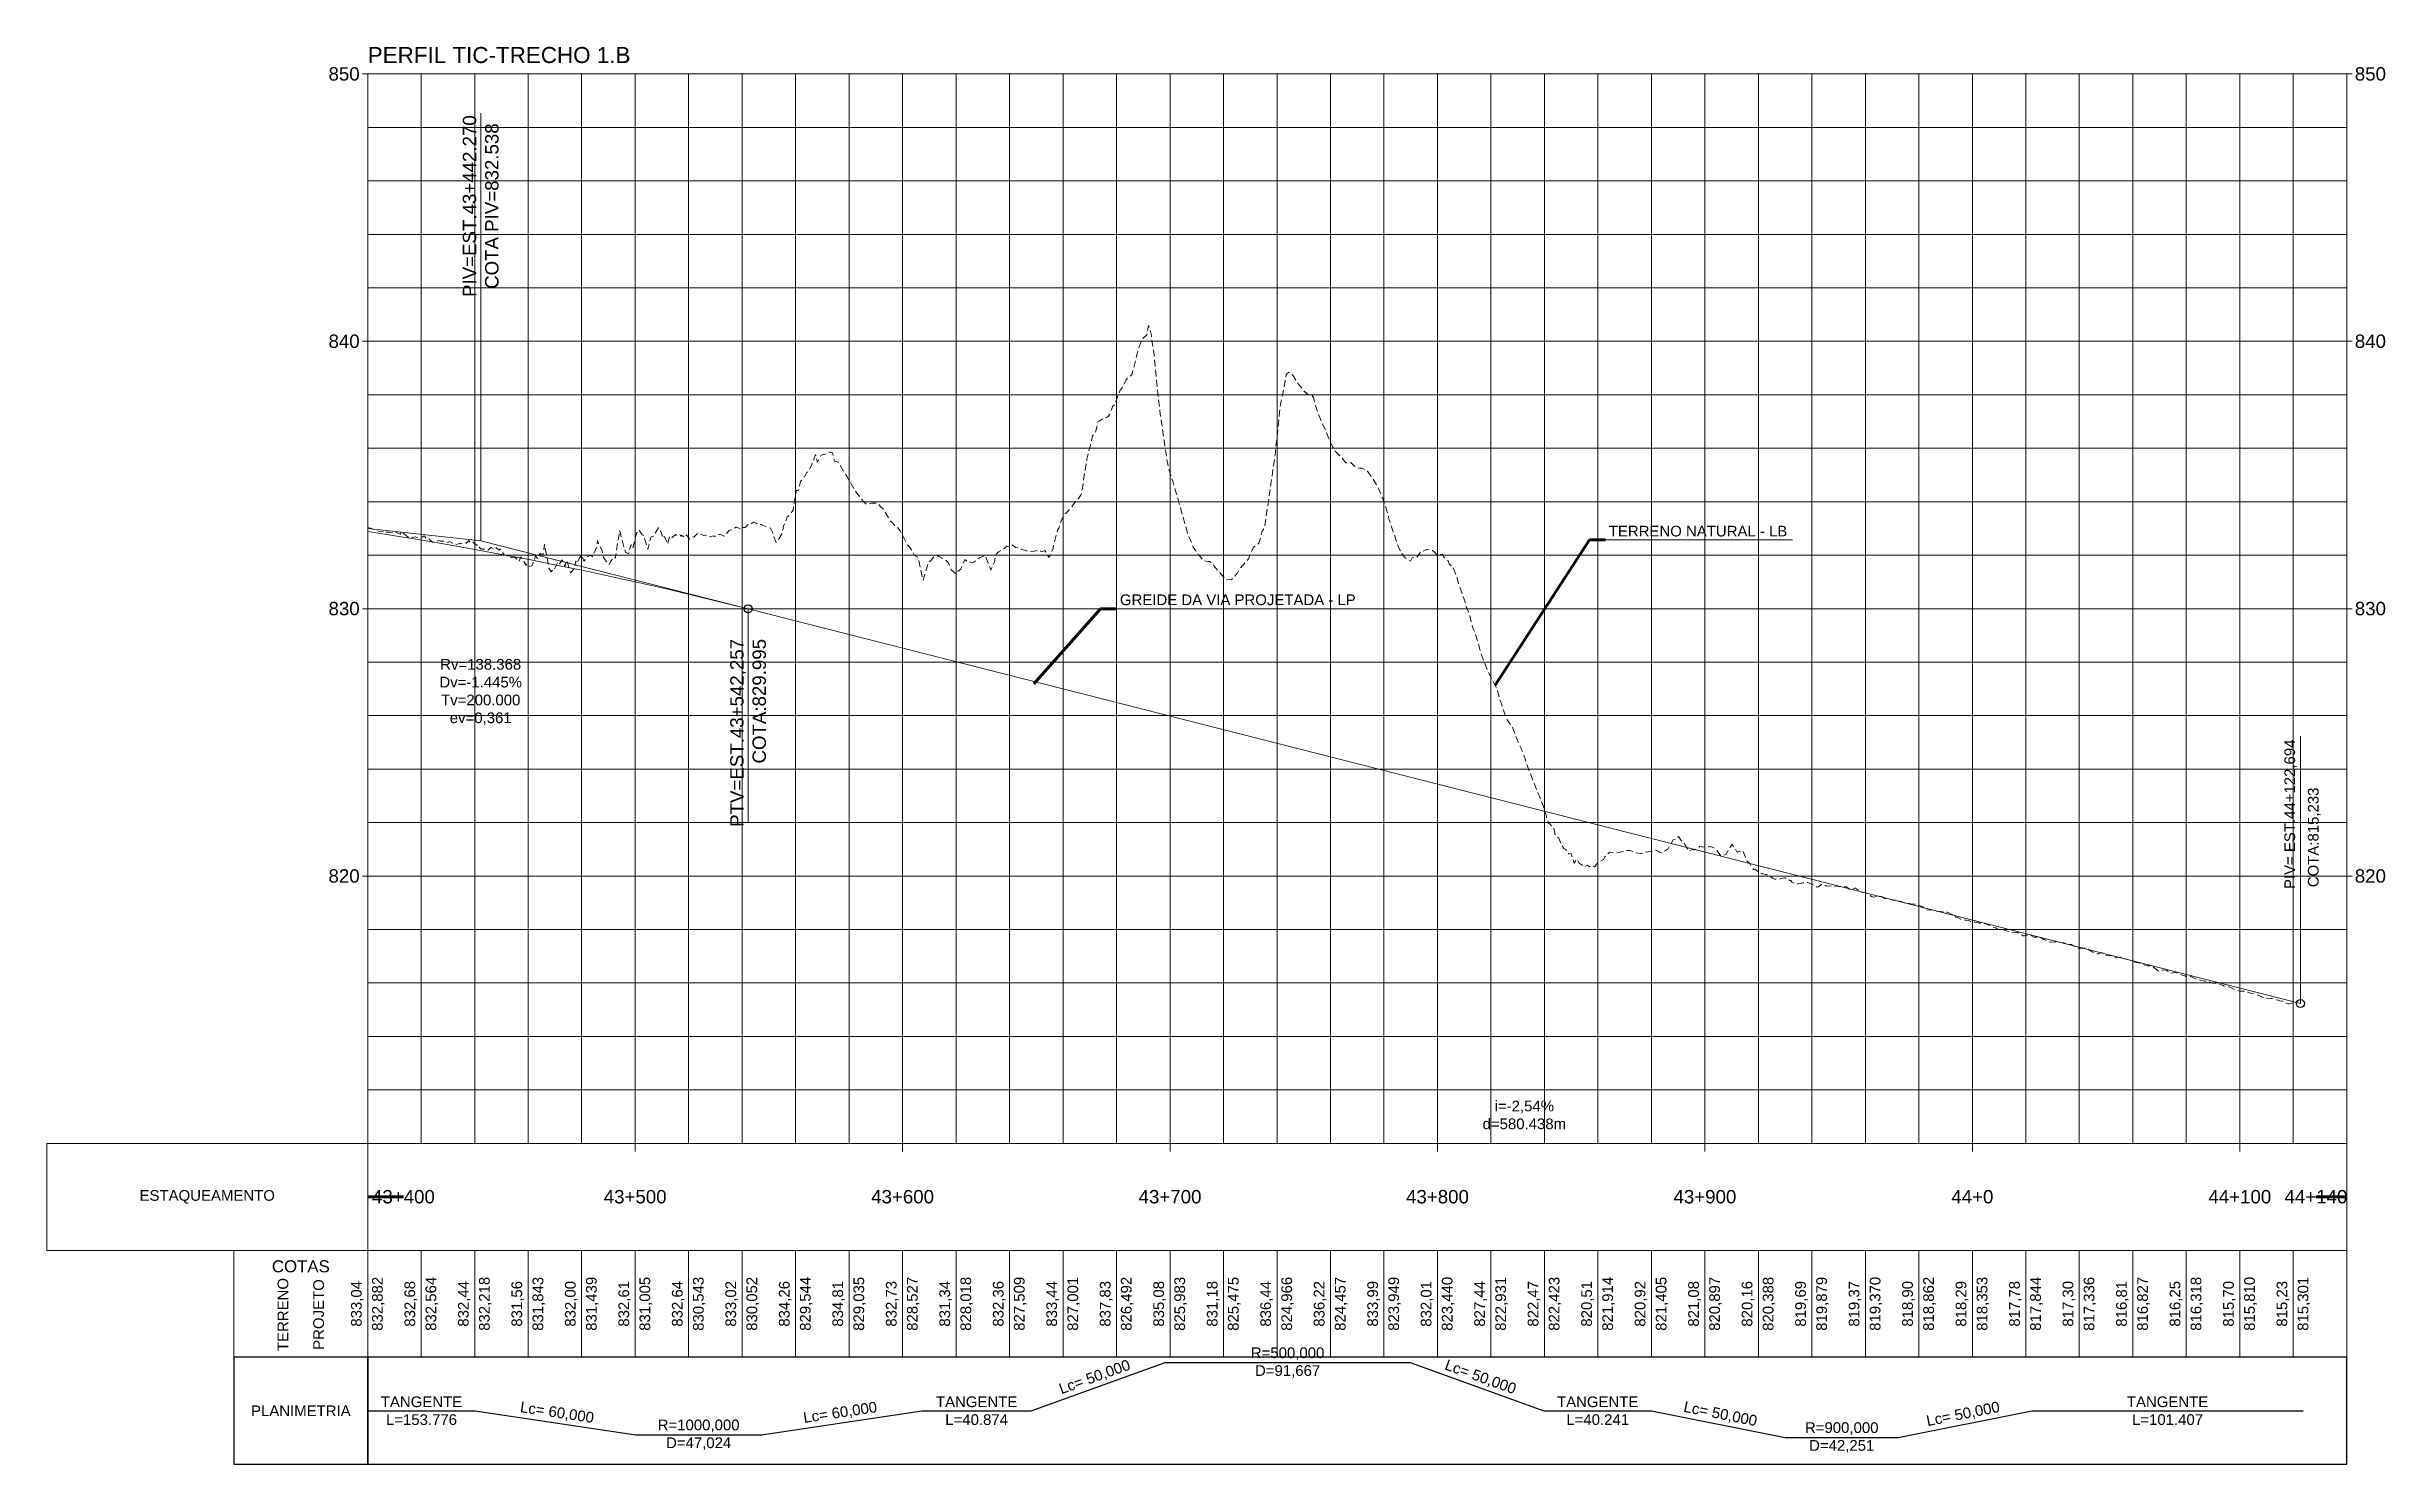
# Model space of a CAD drawing. Header units: metres. Extents: x 303118 to 359298, y 7408194 to 7460879.
# Drawn here: x 358424 to 359298, y 7420047 to 7420577 of the extents above; entities that cross this region are included whole.
import ezdxf

# ---------------------------------------------------------------- set-up
doc = ezdxf.new("R2010")
doc.units = ezdxf.units.M
doc.header["$LTSCALE"] = 10
doc.linetypes.add('HIDDEN', pattern=[0.375, 0.25, -0.125])
for name, color, linetype, lineweight in [('F-VT-CAIXA', 4, 'Continuous', 0), ('F-VT-COTAS', 2, 'Continuous', 0), ('F-VT-ESTACA', 4, 'Continuous', 0), ('F-VT-GREIDE', 6, 'Continuous', 0), ('F-VT-MALHA', 8, 'Continuous', 0), ('F-VT-MALHA-MJR', 8, 'Continuous', 0), ('F-VT-NOTAVEL', 2, 'Continuous', 0), ('F-VT-PLANIMETRIA', 3, 'Continuous', 0), ('F-VT-REGUA', 4, 'Continuous', 0), ('F-VT-TERRENO', 90, 'HIDDEN', 0), ('F-VT-TITULO', 4, 'Continuous', 0), ('U-HZ-EIXO L7-V2', 220, 'L7-V2_LINE', 30)]:
    doc.layers.add(name, color=color, linetype=linetype, lineweight=lineweight)
doc.layers.add('U-VT-PERFIL', color=4, linetype='Continuous')
doc.styles.add('Arial', font='arial.ttf')
doc.styles.add('DIM', font='arial.ttf', dxfattribs={"width": 0.8})
doc.styles.add('R80', font='arial.ttf')
doc.styles.get("Standard").update_dxf_attribs({"font": 'arial.ttf'})
doc.linetypes.add('L7-V2_LINE', pattern='A,3.5,-0.25,["L7-V2",Standard,S=0.175,R=0,X=-0.05,Y=-0.1],-0.75', length=4.5)
doc.dimstyles.new('U-1_2000', dxfattribs={"dimscale": 2, "dimtxt": 1.5, "dimasz": 0.75, "dimexe": 0.75, "dimexo": 0.75, "dimgap": 0.25, "dimtad": 1, "dimzin": 4, "dimtxsty": 'DIM', "dimblk": 'ARCHTICK', "dimcen": 0.7, "dimdle": 0.75, "dimclrd": 256, "dimclre": 256, "dimclrt": 256, "dimaunit": 1, "dimadec": 3, "dimazin": 2, "dimtfac": 1, "dimtofl": 0, "dimtmove": 0, "dimatfit": 3, "dimldrblk": 'CLOSEDBLANK', "dimfxl": 0, "dimtolj": 1, "dimtzin": 0, "dimlwd": -1, "dimlwe": -1, "dimarcsym": 0})

msp = doc.modelspace()

# ---------------------------------------------------------------- texts
at = {"layer": 'F-VT-COTAS', "color": 2, "linetype": 'Continuous', "lineweight": 0, "char_height": 4, "rotation": 90, "style": 'R80'}
for s, insert, attachment_point in [('{\\C1;833,04}', (358542.456, 7420106.777), 8), ('{\\C3;832,882}', (358547.956, 7420106.777), 5), ('{\\C1;832,68}', (358562.456, 7420106.777), 8), ('{\\C3;832,564}', (358567.956, 7420106.777), 5), ('{\\C1;832,44}', (358582.456, 7420106.777), 8), ('{\\C3;832,218}', (358587.956, 7420106.777), 5), ('{\\C1;831,56}', (358602.456, 7420106.777), 8), ('{\\C3;831,843}', (358607.956, 7420106.777), 5), ('{\\C1;832,00}', (358622.456, 7420106.777), 8), ('{\\C3;831,439}', (358627.956, 7420106.777), 5), ('{\\C1;832,61}', (358642.456, 7420106.777), 8), ('{\\C3;831,005}', (358647.956, 7420106.777), 5), ('{\\C1;832,64}', (358662.456, 7420106.777), 8), ('{\\C3;830,543}', (358667.956, 7420106.777), 5), ('{\\C1;833,02}', (358682.456, 7420106.777), 8), ('{\\C3;830,052}', (358687.956, 7420106.777), 5), ('{\\C1;834,26}', (358702.456, 7420106.777), 8), ('{\\C3;829,544}', (358707.956, 7420106.777), 5), ('{\\C1;834,81}', (358722.456, 7420106.777), 8), ('{\\C3;829,035}', (358727.956, 7420106.777), 5), ('{\\C1;832,73}', (358742.456, 7420106.777), 8), ('{\\C3;828,527}', (358747.956, 7420106.777), 5), ('{\\C1;831,34}', (358762.456, 7420106.777), 8), ('{\\C3;828,018}', (358767.956, 7420106.777), 5), ('{\\C1;832,36}', (358782.456, 7420106.777), 8), ('{\\C3;827,509}', (358787.956, 7420106.777), 5), ('{\\C1;833,44}', (358802.456, 7420106.777), 8), ('{\\C3;827,001}', (358807.956, 7420106.777), 5), ('{\\C1;837,83}', (358822.456, 7420106.777), 8), ('{\\C3;826,492}', (358827.956, 7420106.777), 5), ('{\\C1;835,08}', (358842.456, 7420106.777), 8), ('{\\C3;825,983}', (358847.956, 7420106.777), 5), ('{\\C1;831,18}', (358862.456, 7420106.777), 8), ('{\\C3;825,475}', (358867.956, 7420106.777), 5), ('{\\C1;836,44}', (358882.456, 7420106.777), 8), ('{\\C3;824,966}', (358887.956, 7420106.777), 5), ('{\\C1;836,22}', (358902.456, 7420106.777), 8), ('{\\C3;824,457}', (358907.956, 7420106.777), 5), ('{\\C1;833,99}', (358922.456, 7420106.777), 8), ('{\\C3;823,949}', (358927.956, 7420106.777), 5), ('{\\C1;832,01}', (358942.456, 7420106.777), 8), ('{\\C3;823,440}', (358947.956, 7420106.777), 5), ('{\\C1;827,44}', (358962.456, 7420106.777), 8), ('{\\C3;822,931}', (358967.956, 7420106.777), 5), ('{\\C1;822,47}', (358982.456, 7420106.777), 8), ('{\\C3;822,423}', (358987.956, 7420106.777), 5), ('{\\C1;820,51}', (359002.456, 7420106.777), 8), ('{\\C3;821,914}', (359007.956, 7420106.777), 5), ('{\\C1;820,92}', (359022.456, 7420106.777), 8), ('{\\C3;821,405}', (359027.956, 7420106.777), 5), ('{\\C1;821,08}', (359042.456, 7420106.777), 8), ('{\\C3;820,897}', (359047.956, 7420106.777), 5), ('{\\C1;820,16}', (359062.456, 7420106.777), 8), ('{\\C3;820,388}', (359067.956, 7420106.777), 5), ('{\\C1;819,69}', (359082.456, 7420106.777), 8), ('{\\C3;819,879}', (359087.956, 7420106.777), 5), ('{\\C1;819,37}', (359102.456, 7420106.777), 8), ('{\\C3;819,370}', (359107.956, 7420106.777), 5), ('{\\C1;818,90}', (359122.456, 7420106.777), 8), ('{\\C3;818,862}', (359127.956, 7420106.777), 5), ('{\\C1;818,29}', (359142.456, 7420106.777), 8), ('{\\C3;818,353}', (359147.956, 7420106.777), 5), ('{\\C1;817,78}', (359162.456, 7420106.777), 8), ('{\\C3;817,844}', (359167.956, 7420106.777), 5), ('{\\C1;817,30}', (359182.456, 7420106.777), 8), ('{\\C3;817,336}', (359187.956, 7420106.777), 5), ('{\\C1;816,81}', (359202.456, 7420106.777), 8), ('{\\C3;816,827}', (359207.956, 7420106.777), 5), ('{\\C1;816,25}', (359222.456, 7420106.777), 8), ('{\\C3;816,318}', (359227.956, 7420106.777), 5), ('{\\C1;815,70}', (359242.456, 7420106.777), 8), ('{\\C3;815,810}', (359247.956, 7420106.777), 5), ('{\\C1;815,23}', (359262.456, 7420106.777), 8), ('{\\C3;815,301}', (359267.956, 7420106.777), 5)]:
    msp.add_mtext(s, dxfattribs=dict(at, insert=insert, attachment_point=attachment_point))
at = {"layer": 'F-VT-ESTACA', "color": 4, "linetype": 'Continuous', "lineweight": 0, "char_height": 5, "attachment_point": 8, "style": 'R80'}
for s, insert in [('43+400', (358557.313, 7420144.277)), ('43+500', (358643.956, 7420144.277)), ('43+600', (358743.956, 7420144.277)), ('43+700', (358843.956, 7420144.277)), ('43+800', (358943.956, 7420144.277)), ('43+900', (359043.956, 7420144.277)), ('44+0', (359143.956, 7420144.277)), ('44+100', (359243.956, 7420144.277)), ('44+140', (359272.427, 7420144.277))]:
    msp.add_mtext(s, dxfattribs=dict(at, insert=insert))
at = {"layer": 'F-VT-NOTAVEL', "color": 2, "linetype": 'Continuous', "lineweight": 0, "rotation": 90, "style": 'Arial'}
for s, insert, char_height, attachment_point in [('PIV=EST.43+442.270\\PCOTA PIV=832.538', (358586.225, 7420517.346), 5, 5), ('PTV=EST.43+542,257\\PCOTA:829.995', (358686.212, 7420355.459), 5, 6), ('PIV= EST.44+122,694', (359265.38, 7420317.833), 4, 9), ('COTA:815,233', (359269.42, 7420262.613), 4, 1)]:
    msp.add_mtext(s, dxfattribs=dict(at, insert=insert, char_height=char_height, attachment_point=attachment_point))
at = {"layer": 'F-VT-NOTAVEL', "color": 2, "linetype": 'Continuous', "lineweight": 0, "char_height": 4, "style": 'Arial'}
for s, insert, attachment_point in [('TERRENO NATURAL - LB', (359008.015, 7420393.738), 7), ('GREIDE DA VIA PROJETADA - LP', (358825.226, 7420368.047), 7), ('Rv=138.368\\PDv=-1.445%\\PTv=200.000\\Pev=0,361', (358586.212, 7420335.596), 5), ('i=-2,54%\\Pd=580.438m', (358976.431, 7420172.047), 8)]:
    msp.add_mtext(s, dxfattribs=dict(at, insert=insert, attachment_point=attachment_point))
at = {"layer": 'F-VT-PLANIMETRIA', "color": 2, "linetype": 'Continuous', "lineweight": 0, "char_height": 4, "attachment_point": 8, "style": 'R80'}
for s, insert, rotation in [('Lc= 50,000', (358816.656, 7420076.953), 19.798876), ('Lc= 50,000', (358959.17, 7420076.953), 340.201124), ('Lc= 60,000', (358614.367, 7420063.513), 351.469234), ('Lc= 60,000', (358721.02, 7420063.513), 8.530766), ('Lc= 50,000', (359049.232, 7420063.003), 348.690068), ('Lc= 50,000', (359140.993, 7420063.003), 11.309932)]:
    msp.add_mtext(s, dxfattribs=dict(at, insert=insert, rotation=rotation))
at = {"layer": 'F-VT-PLANIMETRIA', "color": 2, "linetype": 'Continuous', "lineweight": 0, "char_height": 4, "attachment_point": 5, "style": 'R80'}
for s, insert in [('R=500,000\\PD=91,667', (358887.913, 7420084.777)), ('TANGENTE\\PL=153.776', (358564.069, 7420066.777)), ('TANGENTE\\PL=40.874', (358771.642, 7420066.777)), ('TANGENTE\\PL=40.241', (359003.867, 7420066.777)), ('TANGENTE\\PL=101.407', (359216.942, 7420066.777)), ('R=1000,000\\PD=47,024', (358667.694, 7420057.777)), ('R=900,000\\PD=42,251', (359095.113, 7420056.777))]:
    msp.add_mtext(s, dxfattribs=dict(at, insert=insert))
at = {"layer": 'F-VT-REGUA', "color": 4, "linetype": 'Continuous', "lineweight": 0, "char_height": 5, "style": 'Arial'}
for s, insert, attachment_point in [('850', (358540.956, 7420566.777), 6), ('{\\C256;850}', (359286.956, 7420566.777), 4), ('840', (358540.956, 7420466.777), 6), ('{\\C256;840}', (359286.956, 7420466.777), 4), ('830', (358540.956, 7420366.777), 6), ('{\\C256;830}', (359286.956, 7420366.777), 4), ('820', (358540.956, 7420266.777), 6), ('{\\C256;820}', (359286.956, 7420266.777), 4)]:
    msp.add_mtext(s, dxfattribs=dict(at, insert=insert, attachment_point=attachment_point))
at = {"layer": 'F-VT-TITULO', "color": 4, "linetype": 'Continuous', "lineweight": 0, "insert": (358543.956, 7420570.777), "char_height": 6, "attachment_point": 7, "style": 'Arial'}
msp.add_mtext('PERFIL TIC-TRECHO 1.B', dxfattribs=at)
at = {"layer": 'U-VT-PERFIL', "color": 4, "linetype": 'Continuous', "lineweight": -3, "attachment_point": 5, "style": 'Arial'}
for s, insert, char_height in [('{\\C4;ESTAQUEAMENTO}', (358483.956, 7420146.777), 4), ('{\\C4;COTAS}', (358518.956, 7420120.777), 4.5), ('{\\fArial|b0|i0|c0|p34;\\C4;PLANIMETRIA}', (358518.956, 7420066.777), 4)]:
    msp.add_mtext(s, dxfattribs=dict(at, insert=insert, char_height=char_height))
at = {"layer": 'U-VT-PERFIL', "color": 4, "linetype": 'Continuous', "lineweight": -3, "insert": (358518.956, 7420102.777), "char_height": 4, "attachment_point": 5, "rotation": 90, "style": 'Arial'}
msp.add_mtext('{\\C1;TERRENO\\C3;\\P\\PPROJETO}', dxfattribs=at)

# ---------------------------------------------------------------- blocks, each defined once
blk = doc.blocks.new('AeccTickCircle')
blk.add_circle((0, 0), 0.305)

# ---------------------------------------------------------------- linework, layer by layer
at = {"layer": 'F-VT-CAIXA', "color": 4, "linetype": 'Continuous', "lineweight": 0}
for p, q in [((358541.956, 7420566.777), (359285.956, 7420566.777)), ((358543.956, 7420166.777), (358543.956, 7420566.777)), ((359283.956, 7420166.777), (359283.956, 7420566.777)), ((358541.956, 7420466.777), (358543.956, 7420466.777)), ((359283.956, 7420466.777), (359285.956, 7420466.777)), ((358541.956, 7420366.777), (358543.956, 7420366.777)), ((359283.956, 7420366.777), (359285.956, 7420366.777)), ((358541.956, 7420266.777), (358543.956, 7420266.777)), ((359283.956, 7420266.777), (359285.956, 7420266.777))]:
    msp.add_line(p, q, dxfattribs=at)
for points in [[(358543.956, 7420126.777), (358543.956, 7420166.777), (358423.956, 7420166.777), (358423.956, 7420126.777)], [(358543.956, 7420126.777), (359283.956, 7420126.777), (359283.956, 7420166.777), (358543.956, 7420166.777)], [(358543.956, 7420086.777), (358543.956, 7420126.777), (358493.956, 7420126.777), (358493.956, 7420086.777)], [(358543.956, 7420086.777), (359283.956, 7420086.777), (359283.956, 7420126.777), (358543.956, 7420126.777)]]:
    msp.add_3dface(points, dxfattribs=at)
at = {"layer": 'F-VT-CAIXA', "color": 4, "linetype": 'Continuous', "lineweight": -3}
for points in [[(358543.956, 7420046.777), (358543.956, 7420086.777), (358493.956, 7420086.777), (358493.956, 7420046.777)], [(358543.956, 7420046.777), (359283.956, 7420046.777), (359283.956, 7420086.777), (358543.956, 7420086.777)]]:
    msp.add_3dface(points, dxfattribs=at)
at = {"layer": 'F-VT-COTAS', "color": 2, "linetype": 'Continuous', "lineweight": 0}
for p, q in [((358543.956, 7420086.777), (358543.956, 7420126.777)), ((358563.956, 7420086.777), (358563.956, 7420126.777)), ((358583.956, 7420086.777), (358583.956, 7420126.777)), ((358603.956, 7420086.777), (358603.956, 7420126.777)), ((358623.956, 7420086.777), (358623.956, 7420126.777)), ((358643.956, 7420086.777), (358643.956, 7420126.777)), ((358663.956, 7420086.777), (358663.956, 7420126.777)), ((358683.956, 7420086.777), (358683.956, 7420126.777)), ((358703.956, 7420086.777), (358703.956, 7420126.777)), ((358723.956, 7420086.777), (358723.956, 7420126.777)), ((358743.956, 7420086.777), (358743.956, 7420126.777)), ((358763.956, 7420086.777), (358763.956, 7420126.777)), ((358783.956, 7420086.777), (358783.956, 7420126.777)), ((358803.956, 7420086.777), (358803.956, 7420126.777)), ((358823.956, 7420086.777), (358823.956, 7420126.777)), ((358843.956, 7420086.777), (358843.956, 7420126.777)), ((358863.956, 7420086.777), (358863.956, 7420126.777)), ((358883.956, 7420086.777), (358883.956, 7420126.777)), ((358903.956, 7420086.777), (358903.956, 7420126.777)), ((358923.956, 7420086.777), (358923.956, 7420126.777)), ((358943.956, 7420086.777), (358943.956, 7420126.777)), ((358963.956, 7420086.777), (358963.956, 7420126.777)), ((358983.956, 7420086.777), (358983.956, 7420126.777)), ((359003.956, 7420086.777), (359003.956, 7420126.777)), ((359023.956, 7420086.777), (359023.956, 7420126.777)), ((359043.956, 7420086.777), (359043.956, 7420126.777)), ((359063.956, 7420086.777), (359063.956, 7420126.777)), ((359083.956, 7420086.777), (359083.956, 7420126.777)), ((359103.956, 7420086.777), (359103.956, 7420126.777)), ((359123.956, 7420086.777), (359123.956, 7420126.777)), ((359143.956, 7420086.777), (359143.956, 7420126.777)), ((359163.956, 7420086.777), (359163.956, 7420126.777)), ((359183.956, 7420086.777), (359183.956, 7420126.777)), ((359203.956, 7420086.777), (359203.956, 7420126.777)), ((359223.956, 7420086.777), (359223.956, 7420126.777)), ((359243.956, 7420086.777), (359243.956, 7420126.777)), ((359263.956, 7420086.777), (359263.956, 7420126.777)), ((359283.956, 7420086.777), (359283.956, 7420126.777))]:
    msp.add_line(p, q, dxfattribs=at)
at = {"layer": 'F-VT-ESTACA', "color": 2, "linetype": 'Continuous', "lineweight": 0}
for p, q in [((358543.956, 7420166.777), (358543.956, 7420163.777)), ((358643.956, 7420166.777), (358643.956, 7420163.777)), ((358743.956, 7420166.777), (358743.956, 7420163.777)), ((358843.956, 7420166.777), (358843.956, 7420163.777)), ((358943.956, 7420166.777), (358943.956, 7420163.777)), ((359043.956, 7420166.777), (359043.956, 7420163.777)), ((359143.956, 7420166.777), (359143.956, 7420163.777)), ((359243.956, 7420166.777), (359243.956, 7420163.777)), ((359283.956, 7420166.777), (359283.956, 7420163.777))]:
    msp.add_line(p, q, dxfattribs=at)
at = {"layer": 'F-VT-GREIDE', "color": 6, "linetype": 'Continuous', "lineweight": 0}
for p, q in [((358543.956, 7420395.596), (358554.118, 7420394.019)), ((358554.118, 7420394.019), (358564.28, 7420392.367)), ((358564.28, 7420392.367), (358574.442, 7420390.641)), ((358574.442, 7420390.641), (358584.603, 7420388.84)), ((358584.603, 7420388.84), (358594.765, 7420386.965)), ((358594.765, 7420386.965), (358604.926, 7420385.015)), ((358604.926, 7420385.015), (358615.088, 7420382.99)), ((358615.088, 7420382.99), (358625.249, 7420380.891)), ((358625.249, 7420380.891), (358635.41, 7420378.717)), ((358635.41, 7420378.717), (358645.571, 7420376.469)), ((358645.571, 7420376.469), (358655.731, 7420374.146)), ((358655.731, 7420374.146), (358665.892, 7420371.748)), ((358665.892, 7420371.748), (358676.052, 7420369.276)), ((358676.052, 7420369.276), (358686.212, 7420366.729)), ((358686.212, 7420366.729), (359266.65, 7420219.103))]:
    msp.add_line(p, q, dxfattribs=at)
at = {"layer": 'F-VT-MALHA', "color": 8, "linetype": 'Continuous', "lineweight": 0}
for p, q in [((358543.956, 7420546.777), (359283.956, 7420546.777)), ((358543.956, 7420526.777), (359283.956, 7420526.777)), ((358543.956, 7420506.777), (359283.956, 7420506.777)), ((358543.956, 7420486.777), (359283.956, 7420486.777)), ((358543.956, 7420446.777), (359283.956, 7420446.777)), ((358543.956, 7420426.777), (359283.956, 7420426.777)), ((358543.956, 7420406.777), (359283.956, 7420406.777)), ((358543.956, 7420386.777), (359283.956, 7420386.777)), ((358543.956, 7420346.777), (359283.956, 7420346.777)), ((358543.956, 7420326.777), (359283.956, 7420326.777)), ((358543.956, 7420306.777), (359283.956, 7420306.777)), ((358543.956, 7420286.777), (359283.956, 7420286.777)), ((358543.956, 7420246.777), (359283.956, 7420246.777)), ((358543.956, 7420226.777), (359283.956, 7420226.777)), ((358543.956, 7420206.777), (359283.956, 7420206.777)), ((358543.956, 7420186.777), (359283.956, 7420186.777))]:
    msp.add_line(p, q, dxfattribs=at)
at = {"layer": 'F-VT-MALHA-MJR', "color": 8, "linetype": 'Continuous', "lineweight": 0}
for p, q in [((358543.956, 7420566.777), (359283.956, 7420566.777)), ((358543.956, 7420166.777), (358543.956, 7420566.777)), ((358563.956, 7420166.777), (358563.956, 7420566.777)), ((358583.956, 7420166.777), (358583.956, 7420566.777)), ((358603.956, 7420166.777), (358603.956, 7420566.777)), ((358623.956, 7420166.777), (358623.956, 7420566.777)), ((358643.956, 7420166.777), (358643.956, 7420566.777)), ((358663.956, 7420166.777), (358663.956, 7420566.777)), ((358683.956, 7420166.777), (358683.956, 7420566.777)), ((358703.956, 7420166.777), (358703.956, 7420566.777)), ((358723.956, 7420166.777), (358723.956, 7420566.777)), ((358743.956, 7420166.777), (358743.956, 7420566.777)), ((358763.956, 7420166.777), (358763.956, 7420566.777)), ((358783.956, 7420166.777), (358783.956, 7420566.777)), ((358803.956, 7420166.777), (358803.956, 7420566.777)), ((358823.956, 7420166.777), (358823.956, 7420566.777)), ((358843.956, 7420166.777), (358843.956, 7420566.777)), ((358863.956, 7420166.777), (358863.956, 7420566.777)), ((358883.956, 7420166.777), (358883.956, 7420566.777)), ((358903.956, 7420166.777), (358903.956, 7420566.777)), ((358923.956, 7420166.777), (358923.956, 7420566.777)), ((358943.956, 7420166.777), (358943.956, 7420566.777)), ((358963.956, 7420166.777), (358963.956, 7420566.777)), ((358983.956, 7420166.777), (358983.956, 7420566.777)), ((359003.956, 7420166.777), (359003.956, 7420566.777)), ((359023.956, 7420166.777), (359023.956, 7420566.777)), ((359043.956, 7420166.777), (359043.956, 7420566.777)), ((359063.956, 7420166.777), (359063.956, 7420566.777)), ((359083.956, 7420166.777), (359083.956, 7420566.777)), ((359103.956, 7420166.777), (359103.956, 7420566.777)), ((359123.956, 7420166.777), (359123.956, 7420566.777)), ((359143.956, 7420166.777), (359143.956, 7420566.777)), ((359163.956, 7420166.777), (359163.956, 7420566.777)), ((359183.956, 7420166.777), (359183.956, 7420566.777)), ((359203.956, 7420166.777), (359203.956, 7420566.777)), ((359223.956, 7420166.777), (359223.956, 7420566.777)), ((359243.956, 7420166.777), (359243.956, 7420566.777)), ((359263.956, 7420166.777), (359263.956, 7420566.777)), ((359283.956, 7420166.777), (359283.956, 7420566.777)), ((358543.956, 7420466.777), (359283.956, 7420466.777)), ((358543.956, 7420366.777), (359283.956, 7420366.777)), ((358543.956, 7420266.777), (359283.956, 7420266.777)), ((358543.956, 7420166.777), (359283.956, 7420166.777))]:
    msp.add_line(p, q, dxfattribs=at)
at = {"layer": 'F-VT-NOTAVEL', "color": 2, "linetype": 'Continuous', "lineweight": 0}
for p, q in [((358586.225, 7420392.159), (358586.225, 7420552.159)), ((359006.745, 7420392.468), (359076.745, 7420392.468)), ((358686.212, 7420366.729), (358686.212, 7420286.729)), ((358823.956, 7420366.777), (358913.956, 7420366.777)), ((359266.65, 7420219.103), (359266.65, 7420319.103))]:
    msp.add_line(p, q, dxfattribs=at)
at = {"layer": 'F-VT-NOTAVEL', "color": 8, "linetype": 'Continuous', "lineweight": 0}
for p, q in [((358543.956, 7420396.8), (358586.225, 7420392.159)), ((358586.225, 7420392.159), (358686.212, 7420366.729))]:
    msp.add_line(p, q, dxfattribs=at)
at = {"layer": 'F-VT-PLANIMETRIA', "color": 3, "linetype": 'Continuous', "lineweight": -3}
for p, q in [((358792.079, 7420066.777), (358842.079, 7420084.777)), ((358842.079, 7420084.777), (358933.747, 7420084.777)), ((358933.747, 7420084.777), (358983.747, 7420066.777)), ((358543.956, 7420066.777), (358584.182, 7420066.777)), ((358584.182, 7420066.777), (358644.182, 7420057.777)), ((358691.206, 7420057.777), (358751.206, 7420066.777)), ((358751.206, 7420066.777), (358792.079, 7420066.777)), ((358983.747, 7420066.777), (359023.987, 7420066.777)), ((359023.987, 7420066.777), (359073.987, 7420056.777)), ((359116.238, 7420056.777), (359166.238, 7420066.777)), ((359166.238, 7420066.777), (359267.645, 7420066.777)), ((358644.182, 7420057.777), (358691.206, 7420057.777)), ((359073.987, 7420056.777), (359116.238, 7420056.777))]:
    msp.add_line(p, q, dxfattribs=at)
at = {"layer": 'F-VT-TERRENO', "color": 90, "linetype": 'HIDDEN', "lineweight": 0, "flags": 128}
msp.add_lwpolyline([(358543.956, 7420397.132), (358545.017, 7420396.905), (358545.856, 7420396.525), (358547.192, 7420395.978), (358547.906, 7420395.793), (358549.859, 7420395.478), (358549.957, 7420395.69), (358550.018, 7420395.818), (358550.29, 7420395.41), (358551.692, 7420395.438), (358552.009, 7420395.255), (358552.515, 7420395.158), (358554.062, 7420395.557), (358555.186, 7420395.026), (358556.115, 7420394.657), (358556.698, 7420395.565), (358558.168, 7420394.255), (358559.251, 7420393.377), (358560.039, 7420393.324), (358560.221, 7420393.279), (358561.706, 7420393.707), (358562.274, 7420393.36), (358563.378, 7420393.821), (358564.327, 7420393.481), (358565.05, 7420393.989), (358566.38, 7420392.691), (358566.717, 7420392.97), (358568.175, 7420391.639), (358568.433, 7420391.654), (358568.51, 7420391.628), (358570.483, 7420392.24), (358571.163, 7420392.015), (358572.534, 7420391.974), (358573.83, 7420391.555), (358574.584, 7420391.963), (358576.484, 7420390.976), (358576.635, 7420391.069), (358577.142, 7420390.8), (358578.397, 7420391.223), (358578.687, 7420391.06), (358580.065, 7420391.559), (358580.492, 7420391.386), (358580.74, 7420391.285), (358581.74, 7420392.244), (358582.428, 7420391.576), (358582.793, 7420391.22), (358583.408, 7420391.671), (358584.363, 7420390.824), (358584.846, 7420390.395), (358585.076, 7420390.834), (358586.091, 7420389.138), (358586.299, 7420389.132), (358586.75, 7420389.119), (358586.899, 7420389.026), (358588.234, 7420388.965), (358588.418, 7420388.956), (358588.952, 7420388.707), (358590.084, 7420389.778), (358590.17, 7420389.721), (358591.006, 7420389.157), (358591.754, 7420389.719), (358592.105, 7420389.437), (358593.059, 7420388.669), (358593.425, 7420389.116), (358594.041, 7420388.28), (358594.997, 7420386.977), (358595.113, 7420386.957), (358595.148, 7420386.958), (358595.976, 7420386.545), (358597.164, 7420385.953), (358597.819, 7420385.881), (358597.911, 7420385.878), (358599.216, 7420385.835), (358599.847, 7420385.167), (358600.489, 7420384.489), (358601.268, 7420386.164), (358601.782, 7420385.315), (358603.172, 7420383.018), (358603.321, 7420383.394), (358603.718, 7420382.556), (358603.815, 7420382.349), (358605.082, 7420382.82), (358605.375, 7420382.858), (358605.653, 7420383.6), (358606.745, 7420386.51), (358607.431, 7420385.573), (358607.589, 7420385.864), (358608.406, 7420387.369), (358609.487, 7420386.951), (358609.524, 7420387.208), (358610.069, 7420390.953), (358611.46, 7420383.572), (358611.544, 7420383.127), (358611.734, 7420381.921), (358612.529, 7420380.592), (358613.393, 7420381.628), (358613.395, 7420381.626), (358613.601, 7420381.365), (358615.051, 7420384.101), (358615.331, 7420383.751), (358615.658, 7420383.34), (358616.712, 7420385.004), (358617.266, 7420383.646), (358617.717, 7420382.54), (358618.371, 7420384.919), (358619.202, 7420382.167), (358619.776, 7420380.257), (358620.026, 7420380.372), (358621.048, 7420381.706), (358621.137, 7420382.046), (358621.834, 7420384.699), (358622.089, 7420383.75), (358623.073, 7420385.494), (358623.892, 7420386.937), (358624.81, 7420384.5), (358625.008, 7420384.793), (358625.95, 7420386.165), (358626.944, 7420386.502), (358627.554, 7420386.696), (358628.01, 7420386.16), (358628.879, 7420388.187), (358629.398, 7420389.385), (358629.937, 7420392.242), (358630.071, 7420391.527), (358630.815, 7420390.042), (358631.584, 7420388.496), (358632.134, 7420385.883), (358632.75, 7420385.081), (358633.233, 7420384.444), (358634.199, 7420383.286), (358634.686, 7420384.163), (358634.88, 7420384.51), (358636.264, 7420386.133), (358636.522, 7420385.499), (358636.621, 7420386.159), (358637.515, 7420392.121), (358638.163, 7420396.03), (358638.331, 7420395.291), (358638.557, 7420394.426), (358639.807, 7420389.6), (358640.398, 7420387.858), (358640.492, 7420387.816), (358641.445, 7420387.321), (358642.469, 7420390.798), (358643.079, 7420389.334), (358644.539, 7420395.305), (358644.714, 7420395.324), (358645.379, 7420396.247), (358646.608, 7420394.454), (358647.047, 7420394.226), (358648.329, 7420390.103), (358648.676, 7420388.958), (358649.888, 7420393.613), (358650.748, 7420393.878), (358652.733, 7420397.045), (358652.82, 7420396.97), (358653.05, 7420396.966), (358654.496, 7420393.022), (358654.894, 7420393.772), (358656.122, 7420390.936), (358656.167, 7420391.101), (358656.971, 7420394.052), (358657.745, 7420393.374), (358659.05, 7420394.477), (358659.369, 7420394.297), (358660.492, 7420394.772), (358660.989, 7420393.795), (358661.13, 7420394.284), (358662.608, 7420393.436), (358663.209, 7420394.354), (358664.004, 7420393.14), (358664.23, 7420392.786), (358665.291, 7420393.682), (358665.847, 7420393.529), (358667.375, 7420395.006), (358667.459, 7420394.958), (358667.745, 7420395.026), (358669.457, 7420394.11), (358670.158, 7420394.323), (358671.538, 7420393.512), (358671.841, 7420393.621), (358673.107, 7420394.043), (358673.623, 7420393.766), (358674.823, 7420394.616), (358675.505, 7420394.469), (358675.71, 7420394.693), (358677.116, 7420393.899), (358677.799, 7420394.404), (358679.066, 7420396.049), (358679.679, 7420396.209), (358679.891, 7420396.262), (358680.33, 7420396.312), (358681.772, 7420397.287), (358681.933, 7420397.166), (358681.982, 7420397.246), (358683.532, 7420396.466), (358684.076, 7420397.144), (358685.131, 7420397.202), (358686.17, 7420398.233), (358686.732, 7420398.204), (358687.516, 7420398.654), (358688.265, 7420399.077), (358688.334, 7420399.133), (358688.555, 7420399.06), (358689.452, 7420398.63), (358690.36, 7420398.19), (358691.193, 7420398.264), (358691.387, 7420398.167), (358692.455, 7420397.632), (358693.11, 7420397.277), (358693.323, 7420397.215), (358694.562, 7420396.851), (358695.179, 7420395.607), (358695.258, 7420395.393), (358696.661, 7420391.571), (358697.194, 7420392.176), (358697.366, 7420392.37), (358698.76, 7420394.796), (358699.129, 7420396.273), (358699.474, 7420397.65), (358700.86, 7420401.178), (358701.065, 7420401.293), (358701.684, 7420401.638), (358702.648, 7420403.086), (358702.964, 7420403.441), (358703, 7420403.658), (358704.232, 7420411.062), (358704.936, 7420411.026), (358705.07, 7420411.017), (358705.818, 7420414.336), (358706.871, 7420415.76), (358707.177, 7420416.169), (358707.406, 7420416.356), (358708.093, 7420417.654), (358708.806, 7420418.584), (358709.285, 7420419.201), (358709.882, 7420420.366), (358710.742, 7420422.671), (358711.394, 7420424.408), (358712.151, 7420421.589), (358712.677, 7420422.616), (358713.504, 7420424.221), (358714.423, 7420424.445), (358714.613, 7420424.501), (358715.613, 7420424.789), (358716.218, 7420425.451), (358716.548, 7420425.366), (358717.721, 7420425.056), (358718.467, 7420421.942), (358718.484, 7420421.938), (358719.83, 7420421.594), (358720.419, 7420420.654), (358720.686, 7420420.228), (358721.941, 7420418.103), (358722.355, 7420417.462), (358723.198, 7420416.152), (358724.055, 7420414.729), (358724.29, 7420414.327), (358724.781, 7420413.488), (358726.169, 7420410.999), (358726.226, 7420410.922), (358726.899, 7420410.001), (358727.93, 7420408.556), (358728.161, 7420408.291), (358728.284, 7420408.15), (358729.508, 7420406.76), (358730.097, 7420406.167), (358730.399, 7420405.862), (358731.085, 7420405.841), (358732.032, 7420406.112), (358732.515, 7420406.25), (358732.658, 7420406.23), (358733.073, 7420406.278), (358733.968, 7420406.265), (358734.629, 7420406.255), (358735.805, 7420404.805), (358735.903, 7420404.733), (358736.741, 7420404.124), (358737.839, 7420402.224), (358738.661, 7420400.8), (358738.855, 7420400.453), (358739.22, 7420399.762), (358739.774, 7420399.206), (358740.971, 7420398.007), (358741.71, 7420397.404), (358742.096, 7420397.089), (358743.088, 7420395.84), (358743.645, 7420394.718), (358745.127, 7420391.733), (358745.205, 7420391.621), (358745.353, 7420391.346), (358745.581, 7420391.059), (358746.815, 7420389.5), (358747.323, 7420388.794), (358747.516, 7420388.405), (358748.391, 7420386.649), (358749.44, 7420386.204), (358749.966, 7420385.166), (358751.482, 7420377.741), (358751.557, 7420377.381), (358751.597, 7420377.481), (358753.671, 7420383.967), (358754.681, 7420384.979), (358755.784, 7420386.366), (358757.609, 7420386.409), (358757.899, 7420386.354), (358758.053, 7420386.056), (358760.016, 7420384.975), (358760.971, 7420384.06), (358762.133, 7420381.324), (358763.738, 7420379.938), (358764.118, 7420380.277), (358764.251, 7420380.437), (358765.69, 7420381.497), (358766.368, 7420383.118), (358767.265, 7420385.169), (358768.485, 7420384.013), (358768.841, 7420384.264), (358769.866, 7420384.073), (358770.601, 7420384.165), (358772.715, 7420385.831), (358774.211, 7420386.443), (358774.829, 7420386.792), (358775.994, 7420383.976), (358776.699, 7420381.939), (358776.944, 7420381.185), (358778.276, 7420384.266), (358779.061, 7420387.33), (358779.85, 7420388.018), (358781.179, 7420388.84), (358781.422, 7420388.864), (358782.122, 7420389.424), (358782.993, 7420390.163), (358783.296, 7420390.034), (358784.57, 7420390.764), (358785.413, 7420390.285), (358786.144, 7420389.689), (358787.531, 7420389.355), (358787.716, 7420389.275), (358788.25, 7420388.977), (358788.39, 7420388.947), (358789.646, 7420388.68), (358790.003, 7420388.537), (358790.38, 7420388.386), (358791.616, 7420388.162), (358791.759, 7420388.136), (358793.229, 7420388.35), (358793.603, 7420388.405), (358793.873, 7420388.569), (358794.382, 7420388.374), (358794.841, 7420388.348), (358795.575, 7420388.306), (358795.988, 7420388.02), (358796.454, 7420388.207), (358797.152, 7420388.487), (358798.067, 7420386.883), (358798.105, 7420386.818), (358798.729, 7420385.864), (358799.68, 7420388.038), (358800.22, 7420389.272), (358800.302, 7420389.658), (358800.541, 7420390.673), (358801.293, 7420393.772), (358801.876, 7420396.178), (358802.335, 7420396.904), (358802.906, 7420398.571), (358803.455, 7420400.177), (358804.449, 7420402.203), (358804.519, 7420402.225), (358805.035, 7420402.392), (358806.132, 7420403.582), (358806.562, 7420404.05), (358806.611, 7420404.096), (358806.754, 7420404.295), (358807.745, 7420405.628), (358808.671, 7420406.878), (358809.358, 7420407.552), (358809.642, 7420407.832), (358810.778, 7420409.423), (358810.97, 7420410.648), (358812.583, 7420420.93), (358812.801, 7420422.316), (358812.884, 7420422.667), (358813.051, 7420423.639), (358814.196, 7420427.966), (358814.507, 7420429.145), (358814.992, 7420431.41), (358815.809, 7420432.306), (358816.094, 7420432.622), (358817.098, 7420436.952), (358817.422, 7420437.007), (358817.682, 7420437.053), (358819.035, 7420437.887), (358819.203, 7420437.991), (358819.268, 7420438.291), (358819.473, 7420438.073), (358820.648, 7420438.588), (358820.862, 7420438.683), (358821.306, 7420439.242), (358822.261, 7420441.847), (358822.452, 7420442.37), (358823.407, 7420443.178), (358823.874, 7420444.751), (358824.043, 7420445.324), (358825.487, 7420448.751), (358825.506, 7420448.797), (358825.636, 7420448.905), (358826.057, 7420449.438), (358827.1, 7420451.396), (358827.6, 7420452.339), (358828.293, 7420453.242), (358828.712, 7420453.526), (358829.692, 7420454.192), (358830.325, 7420456.683), (358831.317, 7420460.589), (358831.782, 7420462.57), (358831.938, 7420463.075), (358832.858, 7420466.043), (358833.551, 7420467.264), (358833.638, 7420467.419), (358833.87, 7420467.992), (358835.164, 7420469.103), (358835.245, 7420469.173), (358835.958, 7420472.682), (358836.777, 7420469.998), (358836.853, 7420469.748), (358838.044, 7420461.421), (358838.39, 7420457.561), (358838.466, 7420456.709), (358839.971, 7420442.373), (358840.091, 7420441.203), (358840.124, 7420440.922), (358841.709, 7420429.768), (358842.205, 7420426.066), (358843.327, 7420419.514), (358844.285, 7420416.528), (358844.501, 7420415.867), (358844.951, 7420414.496), (358846.358, 7420409.605), (358846.586, 7420409.076), (358847.42, 7420406.059), (358848.43, 7420402.441), (358848.808, 7420401.198), (358850.501, 7420394.972), (358850.612, 7420394.708), (358851.623, 7420392.348), (358852.564, 7420389.773), (358854.401, 7420387.493), (358854.628, 7420387.097), (358855.277, 7420386.342), (358856.402, 7420384.768), (358856.694, 7420384.697), (358856.723, 7420384.69), (358858.058, 7420384.398), (358858.754, 7420384.455), (358859.714, 7420383.783), (358860.814, 7420382.214), (358861.367, 7420381.641), (358862.834, 7420379.94), (358862.874, 7420379.895), (358863.021, 7420379.692), (358863.669, 7420378.88), (358864.693, 7420377.686), (358864.927, 7420377.497), (358866.36, 7420377.66), (358866.981, 7420377.619), (358868.029, 7420378.881), (358868.946, 7420379.876), (358869.035, 7420379.974), (358869.704, 7420381.134), (358871.083, 7420382.948), (358871.383, 7420383.21), (358872.74, 7420384.803), (358873.131, 7420385.263), (358873.241, 7420385.361), (358875.057, 7420389.552), (358875.177, 7420389.834), (358875.838, 7420390.246), (358877.218, 7420391.267), (358878.413, 7420395.666), (358879.259, 7420397.135), (358880.978, 7420408.302), (358881.168, 7420409.687), (358881.299, 7420410.645), (358882.62, 7420420.173), (358883.219, 7420424.369), (358883.336, 7420425.379), (358884.924, 7420440.217), (358885.373, 7420443.86), (358886.635, 7420449.585), (358887.279, 7420453.526), (358887.411, 7420454.336), (358888.352, 7420455.207), (358889.444, 7420454.693), (358890.072, 7420453.78), (358891.477, 7420451.49), (358891.793, 7420450.996), (358893.39, 7420448.954), (358893.51, 7420448.804), (358893.521, 7420448.791), (358893.582, 7420448.738), (358895.255, 7420447.173), (358895.539, 7420446.875), (358896.989, 7420446.637), (358897.568, 7420445.709), (358898.729, 7420441.521), (358899.501, 7420439.443), (358899.596, 7420439.19), (358900.475, 7420436.972), (358901.621, 7420434.602), (358902.225, 7420433.265), (358903.646, 7420429.548), (358903.976, 7420428.983), (358905.613, 7420425.9), (358905.671, 7420425.793), (358905.734, 7420425.747), (358906.173, 7420425.254), (358907.691, 7420423.723), (358907.947, 7420423.451), (358909.71, 7420421.361), (358910.305, 7420421.4), (358911.724, 7420421.309), (358911.73, 7420421.309), (358912.643, 7420420.361), (358913.746, 7420419.547), (358914.959, 7420419.329), (358915.762, 7420419.359), (358917.278, 7420418.567), (358917.779, 7420418.349), (358917.835, 7420418.26), (358919.574, 7420415.577), (358919.792, 7420415.402), (358921.466, 7420412.599), (358921.77, 7420412.094), (358921.805, 7420412.024), (358923.57, 7420407.867), (358923.82, 7420407.069), (358923.946, 7420406.685), (358925.382, 7420402.394), (358925.832, 7420400.432), (358927.205, 7420395.846), (358927.844, 7420394.308), (358929.024, 7420390.553), (358929.855, 7420388.964), (358930.057, 7420388.567), (358930.846, 7420387.042), (358931.67, 7420386.079), (358931.866, 7420385.853), (358932.68, 7420385.288), (358933.283, 7420384.902), (358933.875, 7420384.529), (358934.521, 7420385.752), (358934.896, 7420385.91), (358935.883, 7420386.341), (358936.362, 7420386.073), (358936.509, 7420386.286), (358937.892, 7420388.301), (358938.122, 7420388.158), (358938.209, 7420388.105), (358939.735, 7420388.81), (358939.899, 7420388.887), (358940.068, 7420389.04), (358941.348, 7420388.888), (358941.906, 7420388.826), (358941.923, 7420388.769), (358942.139, 7420388.592), (358942.96, 7420387.772), (358943.912, 7420386.83), (358944.573, 7420386.974), (358945.655, 7420387.216), (358945.918, 7420386.868), (358946.186, 7420386.293), (358946.223, 7420386.216), (358947.799, 7420384.821), (358947.924, 7420384.713), (358948.385, 7420383.574), (358949.412, 7420382.418), (358949.929, 7420381.843), (358951.025, 7420378.965), (358951.278, 7420378.303), (358951.933, 7420375.828), (358952.638, 7420373.877), (358952.679, 7420373.763), (358953.938, 7420370.352), (358954.251, 7420369.286), (358954.823, 7420367.345), (358955.864, 7420364.783), (358955.942, 7420364.59), (358956.934, 7420360.425), (358957.477, 7420359.034), (358957.946, 7420357.835), (358959.084, 7420354.093), (358959.09, 7420354.074), (358959.95, 7420351.172), (358960.702, 7420348.784), (358960.719, 7420348.732), (358961.954, 7420345.65), (358962.315, 7420344.639), (358962.623, 7420343.782), (358963.928, 7420341.267), (358965.45, 7420338.344), (358965.541, 7420338.144), (358965.96, 7420337.223), (358966.419, 7420336.021), (358967.154, 7420333.518), (358967.963, 7420330.765), (358968.767, 7420328.488), (358969.676, 7420325.919), (358969.966, 7420325.192), (358970.38, 7420324.675), (358971.79, 7420322.919), (358971.969, 7420322.492), (358971.993, 7420322.431), (358972.131, 7420322.071), (358973.606, 7420318.082), (358973.972, 7420317.092), (358975.219, 7420314.435), (358975.433, 7420313.979), (358975.975, 7420312.77), (358976.004, 7420312.675), (358976.831, 7420310.239), (358977.977, 7420306.867), (358978.444, 7420305.65), (358979.767, 7420302.207), (358979.981, 7420301.853), (358980.057, 7420301.654), (358981.674, 7420297.456), (358981.983, 7420296.897), (358983.58, 7420292.734), (358983.986, 7420291.354), (358985.492, 7420286.443), (358985.989, 7420286.328), (358987.4, 7420284.775), (358987.992, 7420282.013), (358989.306, 7420280.93), (358989.995, 7420279.35), (358991.217, 7420277.027), (358991.997, 7420276.645), (358993.126, 7420274.979), (358994, 7420275.203), (358995.032, 7420271.552), (358996.003, 7420273.009), (358996.942, 7420271.655), (358998.006, 7420270.899), (358998.852, 7420270.128), (359000.008, 7420270.834), (359000.758, 7420270.169), (359002.011, 7420270.635), (359002.666, 7420270.217), (359004.014, 7420271.961), (359004.578, 7420272.308), (359006.017, 7420272.968), (359006.484, 7420273.928), (359008.02, 7420275.475), (359008.391, 7420275.732), (359010.022, 7420275.412), (359010.304, 7420275.402), (359012.025, 7420275.612), (359012.211, 7420275.651), (359014.028, 7420276.223), (359014.125, 7420276.352), (359016.021, 7420276.278), (359016.031, 7420276.277), (359016.031, 7420276.277), (359018.033, 7420275.428), (359019.849, 7420275.198), (359020.035, 7420275.262), (359020.241, 7420275.241), (359020.298, 7420275.26), (359021.911, 7420275.784), (359022.038, 7420275.826), (359022.351, 7420275.771), (359023.524, 7420275.9), (359024.04, 7420275.957), (359025.136, 7420276.296), (359025.572, 7420276.43), (359026.042, 7420276.207), (359026.561, 7420275.959), (359026.749, 7420275.887), (359028.044, 7420275.391), (359028.362, 7420275.666), (359028.672, 7420275.934), (359029.975, 7420276.814), (359030.047, 7420276.863), (359031.291, 7420279.011), (359031.588, 7420279.509), (359032.049, 7420280.281), (359032.888, 7420280.468), (359033.201, 7420280.76), (359034.052, 7420281.553), (359034.814, 7420280.437), (359035.003, 7420280.161), (359036.054, 7420279.067), (359036.427, 7420278.534), (359037.003, 7420277.709), (359038.04, 7420276.116), (359038.057, 7420276.089), (359039.227, 7420276.733), (359039.653, 7420276.626), (359040.059, 7420276.524), (359041.266, 7420277.183), (359041.347, 7420277.227), (359042.062, 7420277.921), (359042.704, 7420277.682), (359042.878, 7420277.672), (359044.065, 7420277.604), (359044.491, 7420277.642), (359045.585, 7420277.736), (359046.068, 7420277.8), (359046.104, 7420277.785), (359047.713, 7420277.114), (359047.717, 7420277.108), (359048.071, 7420276.661), (359048.391, 7420276.45), (359049.33, 7420275.184), (359050.074, 7420274.18), (359050.943, 7420274.61), (359051.968, 7420275.115), (359052.078, 7420275.19), (359052.556, 7420276.041), (359053.713, 7420278.097), (359054.081, 7420278.675), (359054.169, 7420278.543), (359055.782, 7420276.11), (359055.951, 7420275.854), (359056.086, 7420275.75), (359056.238, 7420275.843), (359057.395, 7420276.165), (359058.09, 7420276.356), (359059.007, 7420274.107), (359059.717, 7420272.363), (359060.095, 7420271.936), (359060.526, 7420271.724), (359060.62, 7420271.572), (359062.1, 7420269.192), (359062.233, 7420269.223), (359062.682, 7420269.329), (359063.846, 7420268.417), (359064.105, 7420268.214), (359065.342, 7420267.675), (359065.459, 7420267.649), (359066.111, 7420267.505), (359066.999, 7420267.31), (359067.072, 7420267.287), (359068.117, 7420266.963), (359068.685, 7420266.418), (359069.172, 7420265.951), (359070.123, 7420265.608), (359070.298, 7420265.589), (359070.937, 7420265.518), (359072.13, 7420265.705), (359073.534, 7420266.137), (359074.137, 7420265.937), (359075.725, 7420265.173), (359076.144, 7420265.105), (359076.501, 7420264.442), (359078.151, 7420263.771), (359078.748, 7420263.86), (359080.11, 7420264.087), (359080.16, 7420264.091), (359080.647, 7420264.201), (359082.039, 7420264.4), (359082.169, 7420264.432), (359083.885, 7420263.658), (359084.177, 7420263.669), (359085.724, 7420262.737), (359086.186, 7420262.659), (359087.198, 7420263.396), (359087.559, 7420263.665), (359088.196, 7420263.756), (359089.387, 7420263.029), (359090.207, 7420263.155), (359091.215, 7420262.92), (359092.217, 7420262.851), (359093.038, 7420263.162), (359094.228, 7420262.765), (359094.865, 7420262.832), (359095.648, 7420262.787), (359096.239, 7420262.76), (359096.687, 7420262.81), (359098.252, 7420261.602), (359098.497, 7420261.498), (359100.265, 7420262.311), (359100.307, 7420262.302), (359100.696, 7420262.034), (359102.124, 7420260.83), (359102.277, 7420260.802), (359104.098, 7420260.471), (359104.288, 7420260.436), (359104.738, 7420260.288), (359106.302, 7420259.089), (359107.028, 7420258.93), (359108.316, 7420259.095), (359109.313, 7420259.273), (359110.33, 7420259.057), (359111.129, 7420258.367), (359112.343, 7420258.33), (359112.549, 7420258.274), (359113.905, 7420257.92), (359114.161, 7420257.83), (359114.366, 7420257.759), (359114.723, 7420257.759), (359115.774, 7420257.641), (359116.383, 7420257.574), (359116.508, 7420257.566), (359117.387, 7420257.262), (359117.503, 7420257.222), (359118.4, 7420256.738), (359118.532, 7420256.758), (359119, 7420256.708), (359120.417, 7420256.558), (359120.613, 7420256.469), (359120.86, 7420256.358), (359122.226, 7420256.266), (359122.434, 7420256.252), (359123.19, 7420256.127), (359123.839, 7420255.853), (359124.451, 7420255.594), (359125.452, 7420255.22), (359125.524, 7420255.193), (359126.469, 7420254.314), (359127.065, 7420254.174), (359127.871, 7420253.985), (359128.488, 7420254.13), (359128.678, 7420254.118), (359130.213, 7420254.021), (359130.291, 7420253.926), (359130.507, 7420253.664), (359131.903, 7420253.497), (359132.27, 7420253.453), (359132.526, 7420253.359), (359133.516, 7420253.337), (359134.259, 7420253.32), (359134.547, 7420253.281), (359135.129, 7420252.973), (359136.029, 7420252.497), (359136.569, 7420252.364), (359136.742, 7420252.235), (359137.794, 7420251.453), (359138.355, 7420251.259), (359138.591, 7420251.177), (359139.555, 7420250.7), (359139.968, 7420250.59), (359140.613, 7420250.418), (359141.318, 7420250.298), (359141.581, 7420250.269), (359142.635, 7420250.15), (359143.082, 7420249.857), (359143.194, 7420249.835), (359144.658, 7420249.543), (359144.807, 7420249.506), (359144.84, 7420249.497), (359146.041, 7420249.335), (359146.42, 7420249.239), (359146.681, 7420249.172), (359148.032, 7420249.096), (359148.704, 7420249.058), (359149.645, 7420248.632), (359150.117, 7420248.419), (359150.728, 7420248.073), (359151.258, 7420247.799), (359151.872, 7420247.481), (359152.751, 7420247.428), (359152.871, 7420247.343), (359153.63, 7420246.809), (359154.484, 7420246.692), (359154.775, 7420246.652), (359155.388, 7420246.753), (359156.097, 7420246.545), (359156.799, 7420246.34), (359157.143, 7420246.171), (359157.71, 7420246.021), (359158.823, 7420245.726), (359158.904, 7420245.689), (359159.323, 7420245.736), (359159.428, 7420245.747), (359160.845, 7420245.71), (359160.936, 7420245.654), (359162.549, 7420244.654), (359162.868, 7420244.456), (359163.493, 7420244.408), (359164.89, 7420244.888), (359165.877, 7420244.592), (359166.913, 7420243.977), (359168.935, 7420243.977), (359170.651, 7420243.044), (359170.958, 7420243.006), (359172.641, 7420242.211), (359172.935, 7420242.106), (359172.98, 7420242.095), (359174.688, 7420242.187), (359175.004, 7420242.186), (359176.447, 7420242.107), (359177.028, 7420241.877), (359178.202, 7420241.761), (359179.955, 7420241.188), (359181.076, 7420241.141), (359181.71, 7420240.676), (359183.1, 7420240.051), (359183.469, 7420239.758), (359185.124, 7420239.86), (359185.222, 7420239.871), (359185.855, 7420239.797), (359186.975, 7420239.477), (359187.148, 7420239.477), (359188.734, 7420238.458), (359189.172, 7420238.277), (359190.489, 7420237.731), (359191.196, 7420237.68), (359192.242, 7420238.122), (359193.22, 7420237.754), (359193.998, 7420237), (359195.244, 7420236.926), (359195.756, 7420237.1), (359197.268, 7420236.405), (359197.509, 7420236.186), (359199.069, 7420236.466), (359199.292, 7420236.472), (359199.332, 7420236.467), (359201.314, 7420235.727), (359201.713, 7420235.697), (359203.337, 7420235.166), (359204.1, 7420234.802), (359205.359, 7420234.465), (359207.381, 7420234.027), (359208.878, 7420233.333), (359209.404, 7420233.221), (359211.259, 7420233.102), (359211.426, 7420232.957), (359212.347, 7420232.257), (359213.302, 7420231.409), (359213.449, 7420231.378), (359215.055, 7420231.605), (359215.473, 7420231.64), (359216.813, 7420231.418), (359217.497, 7420230.799), (359218.569, 7420230.465), (359219.521, 7420230.712), (359220.322, 7420230.603), (359221.545, 7420230.017), (359222.077, 7420229.815), (359223.569, 7420229.416), (359223.836, 7420229.24), (359225.561, 7420229.182), (359225.589, 7420229.178), (359225.593, 7420229.178), (359227.342, 7420228.281), (359227.617, 7420228.25), (359229.101, 7420227.858), (359229.641, 7420227.684), (359230.856, 7420227.477), (359231.665, 7420227.385), (359232.609, 7420227.231), (359233.689, 7420226.747), (359234.365, 7420226.744), (359235.713, 7420226.507), (359236.123, 7420226.435), (359237.737, 7420225.785), (359237.876, 7420225.722), (359238.775, 7420225.521), (359239.76, 7420225.315), (359239.94, 7420225.313), (359241.783, 7420224.515), (359242.321, 7420224.151), (359243.805, 7420223.767), (359244.713, 7420223.712), (359245.828, 7420223.737), (359247.098, 7420223.326), (359247.85, 7420222.987), (359249.872, 7420222.58), (359251.866, 7420221.683), (359251.895, 7420221.672), (359252.053, 7420221.63), (359253.669, 7420221.127), (359253.919, 7420221.163), (359255.422, 7420221.009), (359255.943, 7420220.926), (359257.18, 7420220.605), (359257.967, 7420220.49), (359258.936, 7420220.159), (359259.991, 7420219.919), (359260.689, 7420219.656), (359262.015, 7420218.931), (359262.443, 7420218.95), (359263.956, 7420219.103)], dxfattribs=at)

# ---------------------------------------------------------------- block references
at = {"layer": 'U-HZ-EIXO L7-V2', "color": 2, "linetype": 'L7-V2_LINE', "lineweight": 30, "xscale": 4.921259681061035, "yscale": 4.921259681061035, "zscale": 4.921259681061035, "rotation": 270}
msp.add_blockref('AeccTickCircle', (358686.212, 7420366.729), dxfattribs=at)
at = {"layer": 'U-HZ-EIXO L7-V2', "color": 2, "linetype": 'L7-V2_LINE', "lineweight": 30, "xscale": 4.921259681061035, "yscale": 4.921259681061035, "zscale": 4.921259681061035}
msp.add_blockref('AeccTickCircle', (359266.65, 7420219.103), dxfattribs=at)

msp.set_redraw_order([(e.dxf.handle, doc.entitydb.next_handle()) for e in msp.query("TEXT MTEXT ATTDEF DIMENSION ARC_DIMENSION")])  # texts and dimensions are drawn at this point

# ---------------------------------------------------------------- leaders
at = {"layer": 'F-VT-ESTACA', "color": 4, "linetype": 'Continuous', "lineweight": 0}
for points in [[(358543.956, 7420146.777), (358554.313, 7420146.777), (358557.313, 7420146.777)], [(359283.956, 7420146.777), (359275.427, 7420146.777), (359272.427, 7420146.777)]]:
    msp.add_leader(points, dimstyle='U-1_2000', override={"dimscale": 1, "dimasz": 3, "dimclrd": 256, "dimldrblk": 'None', "dimlwd": 65535}, dxfattribs=at)
at = {"layer": 'F-VT-NOTAVEL', "color": 2, "linetype": 'Continuous', "lineweight": 0}
for points in [[(358965.541, 7420338.144), (359000.745, 7420392.468), (359006.745, 7420392.468)], [(358793.029, 7420338.712), (358817.956, 7420366.777), (358823.956, 7420366.777)]]:
    msp.add_leader(points, dimstyle='U-1_2000', override={"dimscale": 1, "dimasz": 6, "dimclrd": 256, "dimldrblk": 'None', "dimlwd": 65535}, dxfattribs=at)

doc.saveas('drawing.dxf')
